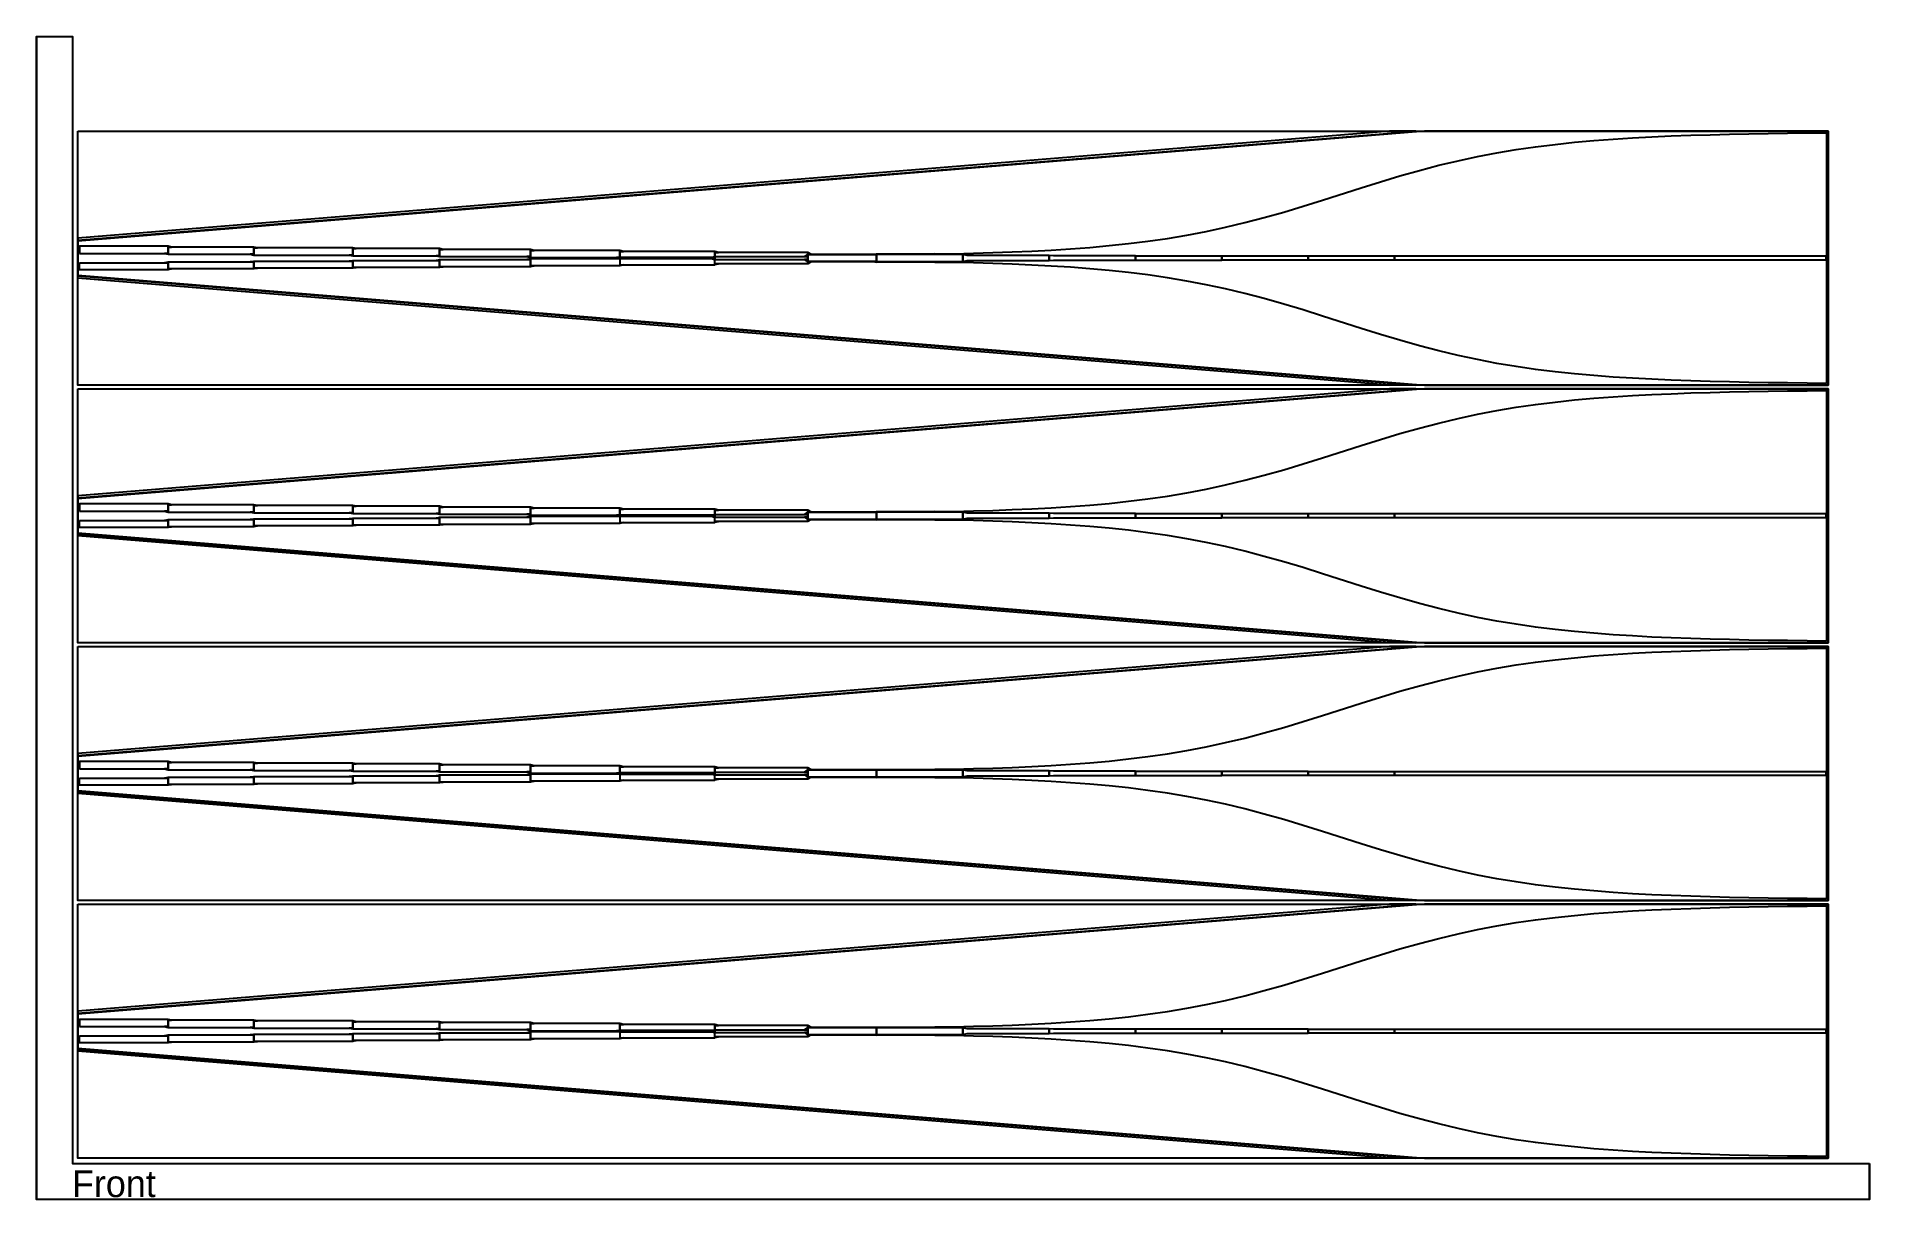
# Model space of a CAD drawing. Extents: x -2347 to 2773, y 591 to 3841.
import ezdxf

# ---------------------------------------------------------------- set-up
doc = ezdxf.new("R2010")
doc.units = 0
doc.header["$MEASUREMENT"] = 0
for name, color, linetype in [('Conductor-back-info', 6, 'CONTINUOUS'), ('COnductor-front', 3, 'CONTINUOUS'), ('Die', 5, 'CONTINUOUS')]:
    doc.layers.add(name, color=color, linetype=linetype)

msp = doc.modelspace()

# ---------------------------------------------------------------- texts
at = {"layer": 'COnductor-front', "insert": (-2248.035135, 672.264511), "char_height": 75, "width": 744.9753, "attachment_point": 1}
msp.add_mtext('Front', dxfattribs=at)

# ---------------------------------------------------------------- linework, layer by layer
at = {"layer": 'Conductor-back-info'}
for points in [[(2773.187345, 690.9129), (2773.187345, 590.9129), (-2346.687655, 590.9129), (-2346.687655, 3840.9129), (-2246.687655, 3840.9129), (-2246.687655, 690.9129), (2773.187345, 690.9129)], [(2653.35, 2871.7808), (2599.2, 2872.2901), (2545.05, 2872.9101), (2490.9, 2873.6643), (2436.75, 2874.5811), (2382.6, 2875.6942), (2328.45, 2877.0439), (2274.3, 2878.6781), (2220.15, 2880.6527), (2166, 2883.0334), (2111.85, 2885.8958), (2057.7, 2889.3258), (2003.55, 2893.4197), (1949.4, 2898.283), (1895.25, 2904.0276), (1841.1, 2910.7684), (1786.95, 2918.6165), (1732.8, 2927.6714), (1678.65, 2938.0098), (1624.5, 2949.6736), (1570.35, 2962.6565), (1516.2, 2976.8932), (1462.05, 2992.2506), (1407.9, 3008.5264), (1353.75, 3025.4555), (1245.45, 3059.9929), (1191.3, 3076.922), (1137.15, 3093.1978), (1083, 3108.5552), (1028.85, 3122.7919), (974.7, 3135.7748), (920.55, 3147.4386), (866.4, 3157.777), (812.25, 3166.8319), (758.1, 3174.68), (703.95, 3181.4208), (649.8, 3187.1654), (595.65, 3192.0287), (541.5, 3196.1226), (487.35, 3199.5526), (433.2, 3202.415), (379.05, 3204.7957), (324.9, 3206.7703), (270.75, 3208.4045), (216.6, 3209.7542), (162.45, 3209.4423), (9.9996, 3210.3649), (0, 3210.4254), (0, 3211.9254), (0, 3231.9254), (0, 3233.4285), (162.45, 3234.4086), (216.6, 3234.0967), (270.75, 3235.4464), (324.9, 3237.0805), (379.05, 3239.0552), (433.2, 3241.4359), (487.35, 3244.2983), (541.5, 3247.7283), (595.65, 3251.8222), (649.8, 3256.6854), (703.95, 3262.4301), (758.1, 3269.1708), (812.25, 3277.019), (866.4, 3286.0739), (920.55, 3296.4123), (974.7, 3308.076), (1028.85, 3321.059), (1083, 3335.2957), (1137.15, 3350.6531), (1191.3, 3366.9289), (1245.45, 3383.8579), (1353.75, 3418.3954), (1407.9, 3435.3244), (1462.05, 3451.6003), (1516.2, 3466.9576), (1570.35, 3481.1943), (1624.5, 3494.1773), (1678.65, 3505.841), (1732.8, 3516.1794), (1786.95, 3525.2343), (1841.1, 3533.0825), (1895.25, 3539.8233), (1949.4, 3545.5679), (2003.55, 3550.4311), (2057.7, 3554.525), (2111.85, 3557.9551), (2166, 3560.8174), (2220.15, 3563.1981), (2274.3, 3565.1728), (2328.45, 3566.8069), (2382.6, 3568.1567), (2436.75, 3569.2698), (2490.9, 3570.1865), (2545.05, 3570.9408), (2599.2, 3571.5608), (2653.35, 3572.0701), (2653.35, 2871.7808)], [(-452, 3225.9254), (-452, 3223.4254), (-462, 3223.4254), (-452, 3225.9254)], [(-452, 3225.9254), (-202, 3225.9254), (-192, 3225.9254), (-192, 3211.9254), (-192, 3209.9254), (-192, 3205.9254), (-442, 3205.9254), (-452, 3205.9254), (-452, 3207.9254), (-452, 3209.9254), (-452, 3211.9254), (-452, 3217.4254), (-452, 3219.4254), (-452, 3221.4254), (-452, 3223.4254), (-452, 3225.9254)], [(-192, 3231.9254), (-192, 3227.9254), (-192, 3225.9254), (-202, 3225.9254), (-192, 3231.9254)], [(-192, 3231.9254), (-10, 3231.9254), (0, 3231.9254), (0, 3211.9254), (-10, 3211.9254), (-182, 3211.9254), (-192, 3211.9254), (-192, 3225.9254), (-192, 3227.9254), (-192, 3231.9254)], [(0, 3233.4285), (0, 3231.9254), (-10, 3231.9254), (0, 3233.4285)], [(-2226.525, 3208.9254), (-1989.675, 3208.9254), (-1979.675, 3208.9254), (-1979.675, 3191.4254), (-1979.675, 3188.9254), (-2226.525, 3188.9254), (-2226.525, 3208.9254)], [(-1979.675, 3211.4254), (-1979.675, 3208.9254), (-1989.675, 3208.9254), (-1979.675, 3211.4254)], [(-1979.675, 3211.4254), (-1749.875, 3211.4254), (-1739.875, 3211.4254), (-1739.875, 3193.4254), (-1739.875, 3192.9254), (-1739.875, 3191.4254), (-1969.675, 3191.4254), (-1979.675, 3191.4254), (-1979.675, 3208.9254), (-1979.675, 3211.4254)], [(-1979.675, 3188.9254), (-1979.675, 3191.4254), (-1969.675, 3191.4254), (-1979.675, 3188.9254)], [(-1739.875, 3213.4254), (-1739.875, 3211.9254), (-1739.875, 3211.4254), (-1749.875, 3211.4254), (-1739.875, 3213.4254)], [(-1739.875, 3213.4254), (-1473.8, 3213.4254), (-1463.8, 3213.4254), (-1463.8, 3211.9254), (-1463.8, 3196.9254), (-1463.8, 3195.4254), (-1463.8, 3193.4254), (-1729.875, 3193.4254), (-1739.875, 3193.4254), (-1739.875, 3211.4254), (-1739.875, 3211.9254), (-1739.875, 3213.4254)], [(-1739.875, 3191.4254), (-1739.875, 3192.9254), (-1739.875, 3193.4254), (-1729.875, 3193.4254), (-1739.875, 3191.4254)], [(-1463.8, 3215.4254), (-1463.8, 3213.4254), (-1473.8, 3213.4254), (-1463.8, 3215.4254)], [(-1463.8, 3215.4254), (-1231, 3215.4254), (-1221, 3215.4254), (-1221, 3211.9254), (-1221, 3201.1754), (-1221, 3197.6754), (-1221, 3195.4254), (-1453.8, 3195.4254), (-1463.8, 3195.4254), (-1463.8, 3196.9254), (-1463.8, 3211.9254), (-1463.8, 3213.4254), (-1463.8, 3215.4254)], [(-1463.8, 3193.4254), (-1463.8, 3195.4254), (-1453.8, 3195.4254), (-1463.8, 3193.4254)], [(-1221, 3217.6754), (-1221, 3215.4254), (-1231, 3215.4254), (-1221, 3217.6754)], [(-1221, 3217.6754), (-977, 3217.6754), (-967, 3217.6754), (-967, 3211.9254), (-967, 3206.4254), (-967, 3200.6754), (-967, 3197.6754), (-1211, 3197.6754), (-1221, 3197.6754), (-1221, 3201.1754), (-1221, 3211.9254), (-1221, 3215.4254), (-1221, 3217.6754)], [(-1221, 3195.4254), (-1221, 3197.6754), (-1211, 3197.6754), (-1221, 3195.4254)], [(-967, 3220.6754), (-967, 3217.6754), (-977, 3217.6754), (-967, 3220.6754)], [(-727, 3220.6754), (-717, 3220.6754), (-717, 3212.1754), (-717, 3211.9254), (-717, 3203.4339), (-717, 3203.4254), (-717, 3200.6839), (-717, 3200.6754), (-957, 3200.6754), (-967, 3200.6754), (-967, 3206.4254), (-967, 3211.9254), (-967, 3217.6754), (-967, 3220.6754), (-727, 3220.6754)], [(-967, 3197.6754), (-967, 3200.6754), (-957, 3200.6754), (-967, 3197.6754)], [(-717, 3223.4254), (-717, 3223.4169), (-717, 3223.3169), (-717, 3220.7839), (-717, 3220.6839), (-717, 3220.6754), (-727, 3220.6754), (-717, 3223.4254)], [(-717, 3203.4339), (-707, 3203.4339), (-707.031, 3203.4254), (-452, 3203.4254), (-452, 3205.9254), (-452, 3207.9254), (-452, 3209.9254), (-452, 3211.9254), (-452, 3217.4254), (-452, 3219.4254), (-452, 3221.4254), (-452, 3223.4254), (-462, 3223.4254), (-717, 3223.4254), (-717, 3223.4169), (-717, 3223.3169), (-717, 3220.7839), (-717, 3220.6839), (-717, 3220.6754), (-717, 3212.1754), (-717, 3211.9254), (-717, 3203.4339)], [(-717, 3200.6839), (-717, 3203.4254), (-717, 3203.4339), (-707, 3203.4339), (-707.031, 3203.4254), (-717, 3200.6839)], [(-452, 3203.4254), (-452, 3205.9254), (-442, 3205.9254), (-452, 3203.4254)], [(-192, 3205.9254), (-192, 3209.9254), (-192, 3211.9254), (-182, 3211.9254), (-192, 3205.9254)], [(0, 3210.4254), (0, 3211.9254), (-10, 3211.9254), (0, 3210.4254)], [(2653.35, 2151.4915), (2599.2, 2152.0008), (2545.05, 2152.6208), (2490.9, 2153.375), (2436.75, 2154.2918), (2382.6, 2155.4049), (2328.45, 2156.7546), (2274.3, 2158.3888), (2220.15, 2160.3634), (2166, 2162.7441), (2111.85, 2165.6065), (2057.7, 2169.0365), (2003.55, 2173.1304), (1949.4, 2177.9937), (1895.25, 2183.7383), (1841.1, 2190.4791), (1786.95, 2198.3272), (1732.8, 2207.3821), (1678.65, 2217.7205), (1624.5, 2229.3843), (1570.35, 2242.3672), (1516.2, 2256.6039), (1462.05, 2271.9613), (1407.9, 2288.2371), (1353.75, 2305.1662), (1245.45, 2339.7036), (1191.3, 2356.6327), (1137.15, 2372.9085), (1083, 2388.2659), (1028.85, 2402.5026), (974.7, 2415.4855), (920.55, 2427.1493), (866.4, 2437.4877), (812.25, 2446.5426), (758.1, 2454.3907), (703.95, 2461.1315), (649.8, 2466.8761), (595.65, 2471.7394), (541.5, 2475.8333), (487.35, 2479.2633), (433.2, 2482.1257), (379.05, 2484.5064), (324.9, 2486.481), (270.75, 2488.1152), (216.6, 2489.4649), (162.45, 2489.153), (9.9996, 2490.0756), (0, 2490.1361), (0, 2491.6361), (0, 2511.6361), (0, 2513.1392), (162.45, 2514.1193), (216.6, 2513.8074), (270.75, 2515.1571), (324.9, 2516.7912), (379.05, 2518.7659), (433.2, 2521.1466), (487.35, 2524.009), (541.5, 2527.439), (595.65, 2531.5329), (649.8, 2536.3961), (703.95, 2542.1408), (758.1, 2548.8815), (812.25, 2556.7297), (866.4, 2565.7846), (920.55, 2576.123), (974.7, 2587.7867), (1028.85, 2600.7697), (1083, 2615.0064), (1137.15, 2630.3638), (1191.3, 2646.6396), (1245.45, 2663.5686), (1353.75, 2698.1061), (1407.9, 2715.0351), (1462.05, 2731.311), (1516.2, 2746.6683), (1570.35, 2760.905), (1624.5, 2773.888), (1678.65, 2785.5517), (1732.8, 2795.8901), (1786.95, 2804.945), (1841.1, 2812.7932), (1895.25, 2819.534), (1949.4, 2825.2786), (2003.55, 2830.1418), (2057.7, 2834.2357), (2111.85, 2837.6658), (2166, 2840.5281), (2220.15, 2842.9088), (2274.3, 2844.8835), (2328.45, 2846.5176), (2382.6, 2847.8674), (2436.75, 2848.9805), (2490.9, 2849.8972), (2545.05, 2850.6515), (2599.2, 2851.2715), (2653.35, 2851.7808), (2653.35, 2151.4915)], [(-192, 2511.6361), (-192, 2507.6361), (-192, 2505.6361), (-202, 2505.6361), (-192, 2511.6361)], [(-192, 2511.6361), (-10, 2511.6361), (0, 2511.6361), (0, 2491.6361), (-10, 2491.6361), (-182, 2491.6361), (-192, 2491.6361), (-192, 2505.6361), (-192, 2507.6361), (-192, 2511.6361)], [(0, 2513.1392), (0, 2511.6361), (-10, 2511.6361), (0, 2513.1392)], [(-2226.525, 2488.6361), (-1989.675, 2488.6361), (-1979.675, 2488.6361), (-1979.675, 2471.1361), (-1979.675, 2468.6361), (-2226.525, 2468.6361), (-2226.525, 2488.6361)], [(-1979.675, 2491.1361), (-1979.675, 2488.6361), (-1989.675, 2488.6361), (-1979.675, 2491.1361)], [(-1979.675, 2491.1361), (-1749.875, 2491.1361), (-1739.875, 2491.1361), (-1739.875, 2473.1361), (-1739.875, 2472.6361), (-1739.875, 2471.1361), (-1969.675, 2471.1361), (-1979.675, 2471.1361), (-1979.675, 2488.6361), (-1979.675, 2491.1361)], [(-1979.675, 2468.6361), (-1979.675, 2471.1361), (-1969.675, 2471.1361), (-1979.675, 2468.6361)], [(-1739.875, 2493.1361), (-1739.875, 2491.6361), (-1739.875, 2491.1361), (-1749.875, 2491.1361), (-1739.875, 2493.1361)], [(-1739.875, 2493.1361), (-1473.8, 2493.1361), (-1463.8, 2493.1361), (-1463.8, 2491.6361), (-1463.8, 2476.6361), (-1463.8, 2475.1361), (-1463.8, 2473.1361), (-1729.875, 2473.1361), (-1739.875, 2473.1361), (-1739.875, 2491.1361), (-1739.875, 2491.6361), (-1739.875, 2493.1361)], [(-1739.875, 2471.1361), (-1739.875, 2472.6361), (-1739.875, 2473.1361), (-1729.875, 2473.1361), (-1739.875, 2471.1361)], [(-1463.8, 2495.1361), (-1463.8, 2493.1361), (-1473.8, 2493.1361), (-1463.8, 2495.1361)], [(-1463.8, 2495.1361), (-1231, 2495.1361), (-1221, 2495.1361), (-1221, 2491.6361), (-1221, 2480.8861), (-1221, 2477.3861), (-1221, 2475.1361), (-1453.8, 2475.1361), (-1463.8, 2475.1361), (-1463.8, 2476.6361), (-1463.8, 2491.6361), (-1463.8, 2493.1361), (-1463.8, 2495.1361)], [(-1463.8, 2473.1361), (-1463.8, 2475.1361), (-1453.8, 2475.1361), (-1463.8, 2473.1361)], [(-1221, 2497.3861), (-1221, 2495.1361), (-1231, 2495.1361), (-1221, 2497.3861)], [(-1221, 2497.3861), (-977, 2497.3861), (-967, 2497.3861), (-967, 2491.6361), (-967, 2486.1361), (-967, 2480.3861), (-967, 2477.3861), (-1211, 2477.3861), (-1221, 2477.3861), (-1221, 2480.8861), (-1221, 2491.6361), (-1221, 2495.1361), (-1221, 2497.3861)], [(-1221, 2475.1361), (-1221, 2477.3861), (-1211, 2477.3861), (-1221, 2475.1361)], [(-967, 2500.3861), (-967, 2497.3861), (-977, 2497.3861), (-967, 2500.3861)], [(-727, 2500.3861), (-717, 2500.3861), (-717, 2491.8861), (-717, 2491.6361), (-717, 2483.1446), (-717, 2483.1361), (-717, 2480.3946), (-717, 2480.3861), (-957, 2480.3861), (-967, 2480.3861), (-967, 2486.1361), (-967, 2491.6361), (-967, 2497.3861), (-967, 2500.3861), (-727, 2500.3861)], [(-967, 2477.3861), (-967, 2480.3861), (-957, 2480.3861), (-967, 2477.3861)], [(-717, 2503.1361), (-717, 2503.1276), (-717, 2503.0276), (-717, 2500.4946), (-717, 2500.3946), (-717, 2500.3861), (-727, 2500.3861), (-717, 2503.1361)], [(-717, 2483.1446), (-707, 2483.1446), (-707.031, 2483.1361), (-452, 2483.1361), (-452, 2485.6361), (-452, 2487.6361), (-452, 2489.6361), (-452, 2491.6361), (-452, 2497.1361), (-452, 2499.1361), (-452, 2501.1361), (-452, 2503.1361), (-462, 2503.1361), (-717, 2503.1361), (-717, 2503.1276), (-717, 2503.0276), (-717, 2500.4946), (-717, 2500.3946), (-717, 2500.3861), (-717, 2491.8861), (-717, 2491.6361), (-717, 2483.1446)], [(-717, 2480.3946), (-717, 2483.1361), (-717, 2483.1446), (-707, 2483.1446), (-707.031, 2483.1361), (-717, 2480.3946)], [(-452, 2505.6361), (-452, 2503.1361), (-462, 2503.1361), (-452, 2505.6361)], [(-452, 2505.6361), (-202, 2505.6361), (-192, 2505.6361), (-192, 2491.6361), (-192, 2489.6361), (-192, 2485.6361), (-442, 2485.6361), (-452, 2485.6361), (-452, 2487.6361), (-452, 2489.6361), (-452, 2491.6361), (-452, 2497.1361), (-452, 2499.1361), (-452, 2501.1361), (-452, 2503.1361), (-452, 2505.6361)], [(-452, 2483.1361), (-452, 2485.6361), (-442, 2485.6361), (-452, 2483.1361)], [(-192, 2485.6361), (-192, 2489.6361), (-192, 2491.6361), (-182, 2491.6361), (-192, 2485.6361)], [(0, 2490.1361), (0, 2491.6361), (-10, 2491.6361), (0, 2490.1361)], [(2653.35, 1431.2022), (2599.2, 1431.7115), (2545.05, 1432.3315), (2490.9, 1433.0857), (2436.75, 1434.0025), (2382.6, 1435.1156), (2328.45, 1436.4653), (2274.3, 1438.0995), (2220.15, 1440.0741), (2166, 1442.4548), (2111.85, 1445.3172), (2057.7, 1448.7472), (2003.55, 1452.8411), (1949.4, 1457.7044), (1895.25, 1463.449), (1841.1, 1470.1898), (1786.95, 1478.0379), (1732.8, 1487.0928), (1678.65, 1497.4312), (1624.5, 1509.095), (1570.35, 1522.0779), (1516.2, 1536.3146), (1462.05, 1551.672), (1407.9, 1567.9478), (1353.75, 1584.8769), (1245.45, 1619.4143), (1191.3, 1636.3434), (1137.15, 1652.6192), (1083, 1667.9766), (1028.85, 1682.2133), (974.7, 1695.1962), (920.55, 1706.86), (866.4, 1717.1984), (812.25, 1726.2533), (758.1, 1734.1014), (703.95, 1740.8422), (649.8, 1746.5868), (595.65, 1751.4501), (541.5, 1755.544), (487.35, 1758.974), (433.2, 1761.8364), (379.05, 1764.2171), (324.9, 1766.1917), (270.75, 1767.8259), (216.6, 1769.1756), (162.45, 1768.8637), (9.9996, 1769.7863), (0, 1769.8468), (0, 1771.3468), (0, 1791.3468), (0, 1792.8499), (162.45, 1793.83), (216.6, 1793.5181), (270.75, 1794.8678), (324.9, 1796.5019), (379.05, 1798.4766), (433.2, 1800.8573), (487.35, 1803.7197), (541.5, 1807.1497), (595.65, 1811.2436), (649.8, 1816.1068), (703.95, 1821.8515), (758.1, 1828.5922), (812.25, 1836.4404), (866.4, 1845.4953), (920.55, 1855.8337), (974.7, 1867.4974), (1028.85, 1880.4804), (1083, 1894.7171), (1137.15, 1910.0745), (1191.3, 1926.3503), (1245.45, 1943.2793), (1353.75, 1977.8168), (1407.9, 1994.7458), (1462.05, 2011.0217), (1516.2, 2026.379), (1570.35, 2040.6157), (1624.5, 2053.5987), (1678.65, 2065.2624), (1732.8, 2075.6008), (1786.95, 2084.6557), (1841.1, 2092.5039), (1895.25, 2099.2447), (1949.4, 2104.9893), (2003.55, 2109.8525), (2057.7, 2113.9464), (2111.85, 2117.3765), (2166, 2120.2388), (2220.15, 2122.6195), (2274.3, 2124.5942), (2328.45, 2126.2283), (2382.6, 2127.5781), (2436.75, 2128.6912), (2490.9, 2129.6079), (2545.05, 2130.3622), (2599.2, 2130.9822), (2653.35, 2131.4915), (2653.35, 1431.2022)], [(0, 1792.8499), (0, 1791.3468), (-10, 1791.3468), (0, 1792.8499)], [(-2226.525, 1768.3468), (-1989.675, 1768.3468), (-1979.675, 1768.3468), (-1979.675, 1750.8468), (-1979.675, 1748.3468), (-2226.525, 1748.3468), (-2226.525, 1768.3468)], [(-1979.675, 1770.8468), (-1979.675, 1768.3468), (-1989.675, 1768.3468), (-1979.675, 1770.8468)], [(-1979.675, 1770.8468), (-1749.875, 1770.8468), (-1739.875, 1770.8468), (-1739.875, 1752.8468), (-1739.875, 1752.3468), (-1739.875, 1750.8468), (-1969.675, 1750.8468), (-1979.675, 1750.8468), (-1979.675, 1768.3468), (-1979.675, 1770.8468)], [(-1979.675, 1748.3468), (-1979.675, 1750.8468), (-1969.675, 1750.8468), (-1979.675, 1748.3468)], [(-1739.875, 1772.8468), (-1739.875, 1771.3468), (-1739.875, 1770.8468), (-1749.875, 1770.8468), (-1739.875, 1772.8468)], [(-1739.875, 1772.8468), (-1473.8, 1772.8468), (-1463.8, 1772.8468), (-1463.8, 1771.3468), (-1463.8, 1756.3468), (-1463.8, 1754.8468), (-1463.8, 1752.8468), (-1729.875, 1752.8468), (-1739.875, 1752.8468), (-1739.875, 1770.8468), (-1739.875, 1771.3468), (-1739.875, 1772.8468)], [(-1739.875, 1750.8468), (-1739.875, 1752.3468), (-1739.875, 1752.8468), (-1729.875, 1752.8468), (-1739.875, 1750.8468)], [(-1463.8, 1774.8468), (-1463.8, 1772.8468), (-1473.8, 1772.8468), (-1463.8, 1774.8468)], [(-1463.8, 1774.8468), (-1231, 1774.8468), (-1221, 1774.8468), (-1221, 1771.3468), (-1221, 1760.5968), (-1221, 1757.0968), (-1221, 1754.8468), (-1453.8, 1754.8468), (-1463.8, 1754.8468), (-1463.8, 1756.3468), (-1463.8, 1771.3468), (-1463.8, 1772.8468), (-1463.8, 1774.8468)], [(-1463.8, 1752.8468), (-1463.8, 1754.8468), (-1453.8, 1754.8468), (-1463.8, 1752.8468)], [(-1221, 1777.0968), (-1221, 1774.8468), (-1231, 1774.8468), (-1221, 1777.0968)], [(-1221, 1777.0968), (-977, 1777.0968), (-967, 1777.0968), (-967, 1771.3468), (-967, 1765.8468), (-967, 1760.0968), (-967, 1757.0968), (-1211, 1757.0968), (-1221, 1757.0968), (-1221, 1760.5968), (-1221, 1771.3468), (-1221, 1774.8468), (-1221, 1777.0968)], [(-1221, 1754.8468), (-1221, 1757.0968), (-1211, 1757.0968), (-1221, 1754.8468)], [(-967, 1780.0968), (-967, 1777.0968), (-977, 1777.0968), (-967, 1780.0968)], [(-727, 1780.0968), (-717, 1780.0968), (-717, 1771.5968), (-717, 1771.3468), (-717, 1762.8553), (-717, 1762.8468), (-717, 1760.1053), (-717, 1760.0968), (-957, 1760.0968), (-967, 1760.0968), (-967, 1765.8468), (-967, 1771.3468), (-967, 1777.0968), (-967, 1780.0968), (-727, 1780.0968)], [(-967, 1757.0968), (-967, 1760.0968), (-957, 1760.0968), (-967, 1757.0968)], [(-717, 1782.8468), (-717, 1782.8383), (-717, 1782.7383), (-717, 1780.2053), (-717, 1780.1053), (-717, 1780.0968), (-727, 1780.0968), (-717, 1782.8468)], [(-717, 1762.8553), (-707, 1762.8553), (-707.031, 1762.8468), (-452, 1762.8468), (-452, 1765.3468), (-452, 1767.3468), (-452, 1769.3468), (-452, 1771.3468), (-452, 1776.8468), (-452, 1778.8468), (-452, 1780.8468), (-452, 1782.8468), (-462, 1782.8468), (-717, 1782.8468), (-717, 1782.8383), (-717, 1782.7383), (-717, 1780.2053), (-717, 1780.1053), (-717, 1780.0968), (-717, 1771.5968), (-717, 1771.3468), (-717, 1762.8553)], [(-717, 1760.1053), (-717, 1762.8468), (-717, 1762.8553), (-707, 1762.8553), (-707.031, 1762.8468), (-717, 1760.1053)], [(-452, 1785.3468), (-452, 1782.8468), (-462, 1782.8468), (-452, 1785.3468)], [(-452, 1785.3468), (-202, 1785.3468), (-192, 1785.3468), (-192, 1771.3468), (-192, 1769.3468), (-192, 1765.3468), (-442, 1765.3468), (-452, 1765.3468), (-452, 1767.3468), (-452, 1769.3468), (-452, 1771.3468), (-452, 1776.8468), (-452, 1778.8468), (-452, 1780.8468), (-452, 1782.8468), (-452, 1785.3468)], [(-452, 1762.8468), (-452, 1765.3468), (-442, 1765.3468), (-452, 1762.8468)], [(-192, 1791.3468), (-192, 1787.3468), (-192, 1785.3468), (-202, 1785.3468), (-192, 1791.3468)], [(-192, 1791.3468), (-10, 1791.3468), (0, 1791.3468), (0, 1771.3468), (-10, 1771.3468), (-182, 1771.3468), (-192, 1771.3468), (-192, 1785.3468), (-192, 1787.3468), (-192, 1791.3468)], [(-192, 1765.3468), (-192, 1769.3468), (-192, 1771.3468), (-182, 1771.3468), (-192, 1765.3468)], [(0, 1769.8468), (0, 1771.3468), (-10, 1771.3468), (0, 1769.8468)], [(2653.35, 710.9129), (2599.2, 711.4222), (2545.05, 712.0422), (2490.9, 712.7964), (2436.75, 713.7132), (2382.6, 714.8263), (2328.45, 716.176), (2274.3, 717.8102), (2220.15, 719.7848), (2166, 722.1655), (2111.85, 725.0279), (2057.7, 728.4579), (2003.55, 732.5518), (1949.4, 737.4151), (1895.25, 743.1597), (1841.1, 749.9005), (1786.95, 757.7486), (1732.8, 766.8035), (1678.65, 777.1419), (1624.5, 788.8057), (1570.35, 801.7886), (1516.2, 816.0253), (1462.05, 831.3827), (1407.9, 847.6585), (1353.75, 864.5876), (1245.45, 899.125), (1191.3, 916.0541), (1137.15, 932.3299), (1083, 947.6873), (1028.85, 961.924), (974.7, 974.9069), (920.55, 986.5707), (866.4, 996.9091), (812.25, 1005.964), (758.1, 1013.8121), (703.95, 1020.5529), (649.8, 1026.2975), (595.65, 1031.1608), (541.5, 1035.2547), (487.35, 1038.6847), (433.2, 1041.5471), (379.05, 1043.9278), (324.9, 1045.9024), (270.75, 1047.5366), (216.6, 1048.8863), (162.45, 1048.5744), (9.9996, 1049.497), (0, 1049.5575), (0, 1051.0575), (0, 1071.0575), (0, 1072.5606), (162.45, 1073.5407), (216.6, 1073.2288), (270.75, 1074.5785), (324.9, 1076.2126), (379.05, 1078.1873), (433.2, 1080.568), (487.35, 1083.4304), (541.5, 1086.8604), (595.65, 1090.9543), (649.8, 1095.8175), (703.95, 1101.5622), (758.1, 1108.3029), (812.25, 1116.1511), (866.4, 1125.206), (920.55, 1135.5444), (974.7, 1147.2081), (1028.85, 1160.1911), (1083, 1174.4278), (1137.15, 1189.7852), (1191.3, 1206.061), (1245.45, 1222.99), (1353.75, 1257.5275), (1407.9, 1274.4565), (1462.05, 1290.7324), (1516.2, 1306.0897), (1570.35, 1320.3264), (1624.5, 1333.3094), (1678.65, 1344.9731), (1732.8, 1355.3115), (1786.95, 1364.3664), (1841.1, 1372.2146), (1895.25, 1378.9554), (1949.4, 1384.7), (2003.55, 1389.5632), (2057.7, 1393.6571), (2111.85, 1397.0872), (2166, 1399.9495), (2220.15, 1402.3302), (2274.3, 1404.3049), (2328.45, 1405.939), (2382.6, 1407.2888), (2436.75, 1408.4019), (2490.9, 1409.3186), (2545.05, 1410.0729), (2599.2, 1410.6929), (2653.35, 1411.2022), (2653.35, 710.9129)], [(-2226.525, 1048.0575), (-1989.675, 1048.0575), (-1979.675, 1048.0575), (-1979.675, 1030.5575), (-1979.675, 1028.0575), (-2226.525, 1028.0575), (-2226.525, 1048.0575)], [(-1979.675, 1050.5575), (-1979.675, 1048.0575), (-1989.675, 1048.0575), (-1979.675, 1050.5575)], [(-1979.675, 1050.5575), (-1749.875, 1050.5575), (-1739.875, 1050.5575), (-1739.875, 1032.5575), (-1739.875, 1032.0575), (-1739.875, 1030.5575), (-1969.675, 1030.5575), (-1979.675, 1030.5575), (-1979.675, 1048.0575), (-1979.675, 1050.5575)], [(-1979.675, 1028.0575), (-1979.675, 1030.5575), (-1969.675, 1030.5575), (-1979.675, 1028.0575)], [(-1739.875, 1052.5575), (-1739.875, 1051.0575), (-1739.875, 1050.5575), (-1749.875, 1050.5575), (-1739.875, 1052.5575)], [(-1739.875, 1052.5575), (-1473.8, 1052.5575), (-1463.8, 1052.5575), (-1463.8, 1051.0575), (-1463.8, 1036.0575), (-1463.8, 1034.5575), (-1463.8, 1032.5575), (-1729.875, 1032.5575), (-1739.875, 1032.5575), (-1739.875, 1050.5575), (-1739.875, 1051.0575), (-1739.875, 1052.5575)], [(-1739.875, 1030.5575), (-1739.875, 1032.0575), (-1739.875, 1032.5575), (-1729.875, 1032.5575), (-1739.875, 1030.5575)], [(-1463.8, 1054.5575), (-1463.8, 1052.5575), (-1473.8, 1052.5575), (-1463.8, 1054.5575)], [(-1463.8, 1054.5575), (-1231, 1054.5575), (-1221, 1054.5575), (-1221, 1051.0575), (-1221, 1040.3075), (-1221, 1036.8075), (-1221, 1034.5575), (-1453.8, 1034.5575), (-1463.8, 1034.5575), (-1463.8, 1036.0575), (-1463.8, 1051.0575), (-1463.8, 1052.5575), (-1463.8, 1054.5575)], [(-1463.8, 1032.5575), (-1463.8, 1034.5575), (-1453.8, 1034.5575), (-1463.8, 1032.5575)], [(-1221, 1056.8075), (-1221, 1054.5575), (-1231, 1054.5575), (-1221, 1056.8075)], [(-1221, 1056.8075), (-977, 1056.8075), (-967, 1056.8075), (-967, 1051.0575), (-967, 1045.5575), (-967, 1039.8075), (-967, 1036.8075), (-1211, 1036.8075), (-1221, 1036.8075), (-1221, 1040.3075), (-1221, 1051.0575), (-1221, 1054.5575), (-1221, 1056.8075)], [(-1221, 1034.5575), (-1221, 1036.8075), (-1211, 1036.8075), (-1221, 1034.5575)], [(-967, 1059.8075), (-967, 1056.8075), (-977, 1056.8075), (-967, 1059.8075)], [(-727, 1059.8075), (-717, 1059.8075), (-717, 1051.3075), (-717, 1051.0575), (-717, 1042.566), (-717, 1042.5575), (-717, 1039.816), (-717, 1039.8075), (-957, 1039.8075), (-967, 1039.8075), (-967, 1045.5575), (-967, 1051.0575), (-967, 1056.8075), (-967, 1059.8075), (-727, 1059.8075)], [(-967, 1036.8075), (-967, 1039.8075), (-957, 1039.8075), (-967, 1036.8075)], [(-717, 1062.5575), (-717, 1062.549), (-717, 1062.449), (-717, 1059.916), (-717, 1059.816), (-717, 1059.8075), (-727, 1059.8075), (-717, 1062.5575)], [(-717, 1042.566), (-707, 1042.566), (-707.031, 1042.5575), (-452, 1042.5575), (-452, 1045.0575), (-452, 1047.0575), (-452, 1049.0575), (-452, 1051.0575), (-452, 1056.5575), (-452, 1058.5575), (-452, 1060.5575), (-452, 1062.5575), (-462, 1062.5575), (-717, 1062.5575), (-717, 1062.549), (-717, 1062.449), (-717, 1059.916), (-717, 1059.816), (-717, 1059.8075), (-717, 1051.3075), (-717, 1051.0575), (-717, 1042.566)], [(-717, 1039.816), (-717, 1042.5575), (-717, 1042.566), (-707, 1042.566), (-707.031, 1042.5575), (-717, 1039.816)], [(-452, 1065.0575), (-452, 1062.5575), (-462, 1062.5575), (-452, 1065.0575)], [(-452, 1065.0575), (-202, 1065.0575), (-192, 1065.0575), (-192, 1051.0575), (-192, 1049.0575), (-192, 1045.0575), (-442, 1045.0575), (-452, 1045.0575), (-452, 1047.0575), (-452, 1049.0575), (-452, 1051.0575), (-452, 1056.5575), (-452, 1058.5575), (-452, 1060.5575), (-452, 1062.5575), (-452, 1065.0575)], [(-452, 1042.5575), (-452, 1045.0575), (-442, 1045.0575), (-452, 1042.5575)], [(-192, 1071.0575), (-192, 1067.0575), (-192, 1065.0575), (-202, 1065.0575), (-192, 1071.0575)], [(-192, 1071.0575), (-10, 1071.0575), (0, 1071.0575), (0, 1051.0575), (-10, 1051.0575), (-182, 1051.0575), (-192, 1051.0575), (-192, 1065.0575), (-192, 1067.0575), (-192, 1071.0575)], [(-192, 1045.0575), (-192, 1049.0575), (-192, 1051.0575), (-182, 1051.0575), (-192, 1045.0575)], [(0, 1072.5606), (0, 1071.0575), (-10, 1071.0575), (0, 1072.5606)], [(0, 1049.5575), (0, 1051.0575), (-10, 1051.0575), (0, 1049.5575)]]:
    msp.add_lwpolyline(points, dxfattribs=at)
at = {"layer": 'COnductor-front'}
for p, q in [((-2231.525, 3271.93207), (1506.43051, 3577.0701)), ((1432.68511, 3577.0701), (-2231.525, 3277.952079)), ((1506.43051, 3577.0701), (1432.68511, 3577.0701)), ((-2231.525, 3277.952079), (-2231.525, 3271.93207)), ((-2231.525, 3165.898691), (-2231.525, 3171.9187)), ((-2231.525, 3171.9187), (1506.43051, 2866.78067)), ((1432.68511, 2866.78067), (-2231.525, 3165.898691)), ((-2231.525, 2551.64277), (1506.43051, 2856.7808)), ((1432.68511, 2856.7808), (-2231.525, 2557.662779)), ((1506.43051, 2866.78067), (1432.68511, 2866.78067)), ((1506.43051, 2856.7808), (1432.68511, 2856.7808)), ((-2231.525, 2557.662779), (-2231.525, 2551.64277)), ((-2231.525, 2445.609391), (-2231.525, 2451.6294)), ((-2231.525, 2451.6294), (1506.43051, 2146.49137)), ((1432.68511, 2146.49137), (-2231.525, 2445.609391)), ((-2231.525, 1831.35347), (1506.43051, 2136.4915)), ((1432.68511, 2136.4915), (-2231.525, 1837.373479)), ((1506.43051, 2146.49137), (1432.68511, 2146.49137)), ((1506.43051, 2136.4915), (1432.68511, 2136.4915)), ((-2231.525, 1837.373479), (-2231.525, 1831.35347)), ((-2231.525, 1725.320091), (-2231.525, 1731.3401)), ((-2231.525, 1731.3401), (1506.43051, 1426.20207)), ((1432.68511, 1426.20207), (-2231.525, 1725.320091)), ((-2231.525, 1111.06417), (1506.43051, 1416.2022)), ((1432.68511, 1416.2022), (-2231.525, 1117.084179)), ((1506.43051, 1426.20207), (1432.68511, 1426.20207)), ((1506.43051, 1416.2022), (1432.68511, 1416.2022)), ((-2231.525, 1117.084179), (-2231.525, 1111.06417)), ((-2231.525, 1005.030791), (-2231.525, 1011.0508)), ((-2231.525, 1011.0508), (1506.43051, 705.91277)), ((1432.68511, 705.91277), (-2231.525, 1005.030791)), ((1506.43051, 705.91277), (1432.68511, 705.91277))]:
    msp.add_line(p, q, dxfattribs=at)
for points in [[(2773.35, 690.9129), (2773.35, 590.9129), (-2346.525, 590.9129), (-2346.525, 3840.9129), (-2246.525, 3840.9129), (-2246.525, 690.9129), (2773.35, 690.9129)], [(-2226.525, 3234.9254), (-1989.675, 3234.9254), (-1979.675, 3234.9254), (-1979.675, 3252.4254), (-1979.675, 3254.9254), (-2226.525, 3254.9254), (-2226.525, 3234.9254)], [(-1979.675, 3232.4254), (-1979.675, 3234.9254), (-1989.675, 3234.9254), (-1979.675, 3232.4254)], [(-1979.675, 3254.9254), (-1979.675, 3252.4254), (-1969.675, 3252.4254), (-1979.675, 3254.9254)], [(-1979.675, 3232.4254), (-1749.875, 3232.4254), (-1739.875, 3232.4254), (-1739.875, 3250.4254), (-1739.875, 3250.9254), (-1739.875, 3252.4254), (-1969.675, 3252.4254), (-1979.675, 3252.4254), (-1979.675, 3234.9254), (-1979.675, 3232.4254)], [(-1739.875, 3230.4254), (-1739.875, 3231.9254), (-1739.875, 3232.4254), (-1749.875, 3232.4254), (-1739.875, 3230.4254)], [(-1739.875, 3252.4254), (-1739.875, 3250.9254), (-1739.875, 3250.4254), (-1729.875, 3250.4254), (-1739.875, 3252.4254)], [(-1739.875, 3230.4254), (-1473.8, 3230.4254), (-1463.8, 3230.4254), (-1463.8, 3231.9254), (-1463.8, 3246.9254), (-1463.8, 3248.4254), (-1463.8, 3250.4254), (-1729.875, 3250.4254), (-1739.875, 3250.4254), (-1739.875, 3232.4254), (-1739.875, 3231.9254), (-1739.875, 3230.4254)], [(-1463.8, 3228.4254), (-1463.8, 3230.4254), (-1473.8, 3230.4254), (-1463.8, 3228.4254)], [(-1463.8, 3250.4254), (-1463.8, 3248.4254), (-1453.8, 3248.4254), (-1463.8, 3250.4254)], [(-1463.8, 3228.4254), (-1231, 3228.4254), (-1221, 3228.4254), (-1221, 3231.9254), (-1221, 3242.6754), (-1221, 3246.1754), (-1221, 3248.4254), (-1453.8, 3248.4254), (-1463.8, 3248.4254), (-1463.8, 3246.9254), (-1463.8, 3231.9254), (-1463.8, 3230.4254), (-1463.8, 3228.4254)], [(-1221, 3226.1754), (-1221, 3228.4254), (-1231, 3228.4254), (-1221, 3226.1754)], [(-1221, 3248.4254), (-1221, 3246.1754), (-1211, 3246.1754), (-1221, 3248.4254)], [(-1221, 3226.1754), (-977, 3226.1754), (-967, 3226.1754), (-967, 3231.9254), (-967, 3237.4254), (-967, 3243.1754), (-967, 3246.1754), (-1211, 3246.1754), (-1221, 3246.1754), (-1221, 3242.6754), (-1221, 3231.9254), (-1221, 3228.4254), (-1221, 3226.1754)], [(-967, 3223.1754), (-967, 3226.1754), (-977, 3226.1754), (-967, 3223.1754)], [(-967, 3246.1754), (-967, 3243.1754), (-957, 3243.1754), (-967, 3246.1754)], [(-967, 3223.1754), (-727, 3223.1754), (-717, 3223.1754), (-717, 3231.6754), (-717, 3231.9254), (-717, 3240.4254), (-717, 3243.1754), (-957, 3243.1754), (-967, 3243.1754), (-967, 3237.4254), (-967, 3231.9254), (-967, 3226.1754), (-967, 3223.1754)], [(-717, 3243.1754), (-717, 3240.4254), (-707, 3240.4254), (-717, 3243.1754)], [(-717, 3220.4254), (-462, 3220.4254), (-452, 3220.4254), (-452, 3222.4254), (-452, 3224.4254), (-452, 3226.4254), (-452, 3231.9254), (-452, 3233.9254), (-452, 3235.9254), (-452, 3237.9254), (-452, 3240.4254), (-707, 3240.4254), (-717, 3240.4254), (-717, 3231.9254), (-717, 3231.6754), (-717, 3223.1754), (-717, 3220.4254)], [(-452, 3240.4254), (-452, 3237.9254), (-442, 3237.9254), (-452, 3240.4254)], [(-452, 3217.9254), (-202, 3217.9254), (-192, 3217.9254), (-192, 3231.9254), (-192, 3233.9254), (-192, 3237.9254), (-442, 3237.9254), (-452, 3237.9254), (-452, 3235.9254), (-452, 3233.9254), (-452, 3231.9254), (-452, 3226.4254), (-452, 3224.4254), (-452, 3222.4254), (-452, 3220.4254), (-452, 3217.9254)], [(-192, 3237.9254), (-192, 3233.9254), (-192, 3231.9254), (-182, 3231.9254), (-192, 3237.9254)], [(-192, 3211.9254), (0, 3211.9254), (0, 3212.2254), (0, 3231.6254), (0, 3231.9254), (-182, 3231.9254), (-192, 3231.9254), (-192, 3217.9254), (-192, 3215.9254), (-192, 3211.9254)], [(0, 3212.2254), (241.188, 3212.2254), (241.188, 3231.6254), (10, 3231.6254), (0, 3231.6254), (0, 3212.2254)], [(241.188, 3212.2254), (253.2474, 3214.9754), (482.376, 3214.9754), (482.376, 3228.8754), (253.2474, 3228.8754), (241.188, 3231.6254), (241.188, 3212.2254)], [(482.376, 3214.9754), (494.4354, 3215.9254), (723.564, 3215.9254), (723.564, 3216.3254), (723.564, 3227.5254), (723.564, 3227.9254), (494.4354, 3227.9254), (482.376, 3228.8754), (482.376, 3214.9754)], [(723.564, 3216.3254), (964.752, 3216.3254), (964.752, 3216.7754), (964.752, 3227.0754), (964.752, 3227.5254), (723.564, 3227.5254), (723.564, 3216.3254)], [(964.752, 3216.7754), (1205.94, 3216.7754), (1205.94, 3216.9254), (1205.94, 3226.9254), (1205.94, 3227.0754), (964.752, 3227.0754), (964.752, 3216.7754)], [(1205.94, 3216.9254), (1447.128, 3216.9254), (1447.128, 3226.9254), (1205.94, 3226.9254), (1205.94, 3216.9254)], [(1447.128, 3216.9254), (2653.068, 3216.9254), (2653.068, 3226.9254), (1447.128, 3226.9254), (1447.128, 3216.9254)], [(-717, 3220.4254), (-717, 3223.1754), (-727, 3223.1754), (-717, 3220.4254)], [(-452, 3217.9254), (-452, 3220.4254), (-462, 3220.4254), (-452, 3217.9254)], [(-192, 3211.9254), (-192, 3215.9254), (-192, 3217.9254), (-202, 3217.9254), (-192, 3211.9254)], [(-2226.525, 2514.6361), (-1989.675, 2514.6361), (-1979.675, 2514.6361), (-1979.675, 2532.1361), (-1979.675, 2534.6361), (-2226.525, 2534.6361), (-2226.525, 2514.6361)], [(-1979.675, 2512.1361), (-1979.675, 2514.6361), (-1989.675, 2514.6361), (-1979.675, 2512.1361)], [(-1979.675, 2534.6361), (-1979.675, 2532.1361), (-1969.675, 2532.1361), (-1979.675, 2534.6361)], [(-1979.675, 2512.1361), (-1749.875, 2512.1361), (-1739.875, 2512.1361), (-1739.875, 2530.1361), (-1739.875, 2530.6361), (-1739.875, 2532.1361), (-1969.675, 2532.1361), (-1979.675, 2532.1361), (-1979.675, 2514.6361), (-1979.675, 2512.1361)], [(-1739.875, 2510.1361), (-1739.875, 2511.6361), (-1739.875, 2512.1361), (-1749.875, 2512.1361), (-1739.875, 2510.1361)], [(-1739.875, 2532.1361), (-1739.875, 2530.6361), (-1739.875, 2530.1361), (-1729.875, 2530.1361), (-1739.875, 2532.1361)], [(-1739.875, 2510.1361), (-1473.8, 2510.1361), (-1463.8, 2510.1361), (-1463.8, 2511.6361), (-1463.8, 2526.6361), (-1463.8, 2528.1361), (-1463.8, 2530.1361), (-1729.875, 2530.1361), (-1739.875, 2530.1361), (-1739.875, 2512.1361), (-1739.875, 2511.6361), (-1739.875, 2510.1361)], [(-1463.8, 2508.1361), (-1463.8, 2510.1361), (-1473.8, 2510.1361), (-1463.8, 2508.1361)], [(-1463.8, 2530.1361), (-1463.8, 2528.1361), (-1453.8, 2528.1361), (-1463.8, 2530.1361)], [(-1463.8, 2508.1361), (-1231, 2508.1361), (-1221, 2508.1361), (-1221, 2511.6361), (-1221, 2522.3861), (-1221, 2525.8861), (-1221, 2528.1361), (-1453.8, 2528.1361), (-1463.8, 2528.1361), (-1463.8, 2526.6361), (-1463.8, 2511.6361), (-1463.8, 2510.1361), (-1463.8, 2508.1361)], [(-1221, 2528.1361), (-1221, 2525.8861), (-1211, 2525.8861), (-1221, 2528.1361)], [(-1221, 2505.8861), (-977, 2505.8861), (-967, 2505.8861), (-967, 2511.6361), (-967, 2517.1361), (-967, 2522.8861), (-967, 2525.8861), (-1211, 2525.8861), (-1221, 2525.8861), (-1221, 2522.3861), (-1221, 2511.6361), (-1221, 2508.1361), (-1221, 2505.8861)], [(-967, 2525.8861), (-967, 2522.8861), (-957, 2522.8861), (-967, 2525.8861)], [(-967, 2502.8861), (-727, 2502.8861), (-717, 2502.8861), (-717, 2511.3861), (-717, 2511.6361), (-717, 2520.1361), (-717, 2522.8861), (-957, 2522.8861), (-967, 2522.8861), (-967, 2517.1361), (-967, 2511.6361), (-967, 2505.8861), (-967, 2502.8861)], [(-717, 2522.8861), (-717, 2520.1361), (-707, 2520.1361), (-717, 2522.8861)], [(-717, 2500.1361), (-462, 2500.1361), (-452, 2500.1361), (-452, 2502.1361), (-452, 2504.1361), (-452, 2506.1361), (-452, 2511.6361), (-452, 2513.6361), (-452, 2515.6361), (-452, 2517.6361), (-452, 2520.1361), (-707, 2520.1361), (-717, 2520.1361), (-717, 2511.6361), (-717, 2511.3861), (-717, 2502.8861), (-717, 2500.1361)], [(-452, 2520.1361), (-452, 2517.6361), (-442, 2517.6361), (-452, 2520.1361)], [(-452, 2497.6361), (-202, 2497.6361), (-192, 2497.6361), (-192, 2511.6361), (-192, 2513.6361), (-192, 2517.6361), (-442, 2517.6361), (-452, 2517.6361), (-452, 2515.6361), (-452, 2513.6361), (-452, 2511.6361), (-452, 2506.1361), (-452, 2504.1361), (-452, 2502.1361), (-452, 2500.1361), (-452, 2497.6361)], [(-192, 2517.6361), (-192, 2513.6361), (-192, 2511.6361), (-182, 2511.6361), (-192, 2517.6361)], [(-192, 2491.6361), (0, 2491.6361), (0, 2491.9361), (0, 2511.3361), (0, 2511.6361), (-182, 2511.6361), (-192, 2511.6361), (-192, 2497.6361), (-192, 2495.6361), (-192, 2491.6361)], [(0, 2491.9361), (241.188, 2491.9361), (241.188, 2511.3361), (10, 2511.3361), (0, 2511.3361), (0, 2491.9361)], [(241.188, 2491.9361), (253.2474, 2494.6861), (482.376, 2494.6861), (482.376, 2508.5861), (253.2474, 2508.5861), (241.188, 2511.3361), (241.188, 2491.9361)], [(-1221, 2505.8861), (-1221, 2508.1361), (-1231, 2508.1361), (-1221, 2505.8861)], [(-967, 2502.8861), (-967, 2505.8861), (-977, 2505.8861), (-967, 2502.8861)], [(-717, 2500.1361), (-717, 2502.8861), (-727, 2502.8861), (-717, 2500.1361)], [(-452, 2497.6361), (-452, 2500.1361), (-462, 2500.1361), (-452, 2497.6361)], [(-192, 2491.6361), (-192, 2495.6361), (-192, 2497.6361), (-202, 2497.6361), (-192, 2491.6361)], [(482.376, 2494.6861), (494.4354, 2495.6361), (723.564, 2495.6361), (723.564, 2496.0361), (723.564, 2507.2361), (723.564, 2507.6361), (494.4354, 2507.6361), (482.376, 2508.5861), (482.376, 2494.6861)], [(723.564, 2496.0361), (964.752, 2496.0361), (964.752, 2496.4861), (964.752, 2506.7861), (964.752, 2507.2361), (723.564, 2507.2361), (723.564, 2496.0361)], [(964.752, 2496.4861), (1205.94, 2496.4861), (1205.94, 2496.6361), (1205.94, 2506.6361), (1205.94, 2506.7861), (964.752, 2506.7861), (964.752, 2496.4861)], [(1205.94, 2496.6361), (1447.128, 2496.6361), (1447.128, 2506.6361), (1205.94, 2506.6361), (1205.94, 2496.6361)], [(1447.128, 2496.6361), (2653.068, 2496.6361), (2653.068, 2506.6361), (1447.128, 2506.6361), (1447.128, 2496.6361)], [(-2226.525, 1794.3468), (-1989.675, 1794.3468), (-1979.675, 1794.3468), (-1979.675, 1811.8468), (-1979.675, 1814.3468), (-2226.525, 1814.3468), (-2226.525, 1794.3468)], [(-1979.675, 1791.8468), (-1979.675, 1794.3468), (-1989.675, 1794.3468), (-1979.675, 1791.8468)], [(-1979.675, 1814.3468), (-1979.675, 1811.8468), (-1969.675, 1811.8468), (-1979.675, 1814.3468)], [(-1979.675, 1791.8468), (-1749.875, 1791.8468), (-1739.875, 1791.8468), (-1739.875, 1809.8468), (-1739.875, 1810.3468), (-1739.875, 1811.8468), (-1969.675, 1811.8468), (-1979.675, 1811.8468), (-1979.675, 1794.3468), (-1979.675, 1791.8468)], [(-1739.875, 1811.8468), (-1739.875, 1810.3468), (-1739.875, 1809.8468), (-1729.875, 1809.8468), (-1739.875, 1811.8468)], [(-1739.875, 1789.8468), (-1473.8, 1789.8468), (-1463.8, 1789.8468), (-1463.8, 1791.3468), (-1463.8, 1806.3468), (-1463.8, 1807.8468), (-1463.8, 1809.8468), (-1729.875, 1809.8468), (-1739.875, 1809.8468), (-1739.875, 1791.8468), (-1739.875, 1791.3468), (-1739.875, 1789.8468)], [(-1463.8, 1809.8468), (-1463.8, 1807.8468), (-1453.8, 1807.8468), (-1463.8, 1809.8468)], [(-1463.8, 1787.8468), (-1231, 1787.8468), (-1221, 1787.8468), (-1221, 1791.3468), (-1221, 1802.0968), (-1221, 1805.5968), (-1221, 1807.8468), (-1453.8, 1807.8468), (-1463.8, 1807.8468), (-1463.8, 1806.3468), (-1463.8, 1791.3468), (-1463.8, 1789.8468), (-1463.8, 1787.8468)], [(-1221, 1807.8468), (-1221, 1805.5968), (-1211, 1805.5968), (-1221, 1807.8468)], [(-1221, 1785.5968), (-977, 1785.5968), (-967, 1785.5968), (-967, 1791.3468), (-967, 1796.8468), (-967, 1802.5968), (-967, 1805.5968), (-1211, 1805.5968), (-1221, 1805.5968), (-1221, 1802.0968), (-1221, 1791.3468), (-1221, 1787.8468), (-1221, 1785.5968)], [(-967, 1805.5968), (-967, 1802.5968), (-957, 1802.5968), (-967, 1805.5968)], [(-967, 1782.5968), (-727, 1782.5968), (-717, 1782.5968), (-717, 1791.0968), (-717, 1791.3468), (-717, 1799.8468), (-717, 1802.5968), (-957, 1802.5968), (-967, 1802.5968), (-967, 1796.8468), (-967, 1791.3468), (-967, 1785.5968), (-967, 1782.5968)], [(-717, 1802.5968), (-717, 1799.8468), (-707, 1799.8468), (-717, 1802.5968)], [(-717, 1779.8468), (-462, 1779.8468), (-452, 1779.8468), (-452, 1781.8468), (-452, 1783.8468), (-452, 1785.8468), (-452, 1791.3468), (-452, 1793.3468), (-452, 1795.3468), (-452, 1797.3468), (-452, 1799.8468), (-707, 1799.8468), (-717, 1799.8468), (-717, 1791.3468), (-717, 1791.0968), (-717, 1782.5968), (-717, 1779.8468)], [(-452, 1799.8468), (-452, 1797.3468), (-442, 1797.3468), (-452, 1799.8468)], [(-452, 1777.3468), (-202, 1777.3468), (-192, 1777.3468), (-192, 1791.3468), (-192, 1793.3468), (-192, 1797.3468), (-442, 1797.3468), (-452, 1797.3468), (-452, 1795.3468), (-452, 1793.3468), (-452, 1791.3468), (-452, 1785.8468), (-452, 1783.8468), (-452, 1781.8468), (-452, 1779.8468), (-452, 1777.3468)], [(-192, 1797.3468), (-192, 1793.3468), (-192, 1791.3468), (-182, 1791.3468), (-192, 1797.3468)], [(-1739.875, 1789.8468), (-1739.875, 1791.3468), (-1739.875, 1791.8468), (-1749.875, 1791.8468), (-1739.875, 1789.8468)], [(-1463.8, 1787.8468), (-1463.8, 1789.8468), (-1473.8, 1789.8468), (-1463.8, 1787.8468)], [(-1221, 1785.5968), (-1221, 1787.8468), (-1231, 1787.8468), (-1221, 1785.5968)], [(-967, 1782.5968), (-967, 1785.5968), (-977, 1785.5968), (-967, 1782.5968)], [(-717, 1779.8468), (-717, 1782.5968), (-727, 1782.5968), (-717, 1779.8468)], [(-452, 1777.3468), (-452, 1779.8468), (-462, 1779.8468), (-452, 1777.3468)], [(-192, 1771.3468), (-192, 1775.3468), (-192, 1777.3468), (-202, 1777.3468), (-192, 1771.3468)], [(-192, 1771.3468), (0, 1771.3468), (0, 1771.6468), (0, 1791.0468), (0, 1791.3468), (-182, 1791.3468), (-192, 1791.3468), (-192, 1777.3468), (-192, 1775.3468), (-192, 1771.3468)], [(0, 1771.6468), (241.188, 1771.6468), (241.188, 1791.0468), (10, 1791.0468), (0, 1791.0468), (0, 1771.6468)], [(241.188, 1771.6468), (253.2474, 1774.3968), (482.376, 1774.3968), (482.376, 1788.2968), (253.2474, 1788.2968), (241.188, 1791.0468), (241.188, 1771.6468)], [(482.376, 1774.3968), (494.4354, 1775.3468), (723.564, 1775.3468), (723.564, 1775.7468), (723.564, 1786.9468), (723.564, 1787.3468), (494.4354, 1787.3468), (482.376, 1788.2968), (482.376, 1774.3968)], [(723.564, 1775.7468), (964.752, 1775.7468), (964.752, 1776.1968), (964.752, 1786.4968), (964.752, 1786.9468), (723.564, 1786.9468), (723.564, 1775.7468)], [(964.752, 1776.1968), (1205.94, 1776.1968), (1205.94, 1776.3468), (1205.94, 1786.3468), (1205.94, 1786.4968), (964.752, 1786.4968), (964.752, 1776.1968)], [(1205.94, 1776.3468), (1447.128, 1776.3468), (1447.128, 1786.3468), (1205.94, 1786.3468), (1205.94, 1776.3468)], [(1447.128, 1776.3468), (2653.068, 1776.3468), (2653.068, 1786.3468), (1447.128, 1786.3468), (1447.128, 1776.3468)], [(-2226.525, 1074.0575), (-1989.675, 1074.0575), (-1979.675, 1074.0575), (-1979.675, 1091.5575), (-1979.675, 1094.0575), (-2226.525, 1094.0575), (-2226.525, 1074.0575)], [(-1979.675, 1094.0575), (-1979.675, 1091.5575), (-1969.675, 1091.5575), (-1979.675, 1094.0575)], [(-1979.675, 1071.5575), (-1749.875, 1071.5575), (-1739.875, 1071.5575), (-1739.875, 1089.5575), (-1739.875, 1090.0575), (-1739.875, 1091.5575), (-1969.675, 1091.5575), (-1979.675, 1091.5575), (-1979.675, 1074.0575), (-1979.675, 1071.5575)], [(-1739.875, 1091.5575), (-1739.875, 1090.0575), (-1739.875, 1089.5575), (-1729.875, 1089.5575), (-1739.875, 1091.5575)], [(-1739.875, 1069.5575), (-1473.8, 1069.5575), (-1463.8, 1069.5575), (-1463.8, 1071.0575), (-1463.8, 1086.0575), (-1463.8, 1087.5575), (-1463.8, 1089.5575), (-1729.875, 1089.5575), (-1739.875, 1089.5575), (-1739.875, 1071.5575), (-1739.875, 1071.0575), (-1739.875, 1069.5575)], [(-1463.8, 1089.5575), (-1463.8, 1087.5575), (-1453.8, 1087.5575), (-1463.8, 1089.5575)], [(-1463.8, 1067.5575), (-1231, 1067.5575), (-1221, 1067.5575), (-1221, 1071.0575), (-1221, 1081.8075), (-1221, 1085.3075), (-1221, 1087.5575), (-1453.8, 1087.5575), (-1463.8, 1087.5575), (-1463.8, 1086.0575), (-1463.8, 1071.0575), (-1463.8, 1069.5575), (-1463.8, 1067.5575)], [(-1221, 1087.5575), (-1221, 1085.3075), (-1211, 1085.3075), (-1221, 1087.5575)], [(-1221, 1065.3075), (-977, 1065.3075), (-967, 1065.3075), (-967, 1071.0575), (-967, 1076.5575), (-967, 1082.3075), (-967, 1085.3075), (-1211, 1085.3075), (-1221, 1085.3075), (-1221, 1081.8075), (-1221, 1071.0575), (-1221, 1067.5575), (-1221, 1065.3075)], [(-967, 1085.3075), (-967, 1082.3075), (-957, 1082.3075), (-967, 1085.3075)], [(-967, 1062.3075), (-727, 1062.3075), (-717, 1062.3075), (-717, 1070.8075), (-717, 1071.0575), (-717, 1079.5575), (-717, 1082.3075), (-957, 1082.3075), (-967, 1082.3075), (-967, 1076.5575), (-967, 1071.0575), (-967, 1065.3075), (-967, 1062.3075)], [(-717, 1082.3075), (-717, 1079.5575), (-707, 1079.5575), (-717, 1082.3075)], [(-717, 1059.5575), (-462, 1059.5575), (-452, 1059.5575), (-452, 1061.5575), (-452, 1063.5575), (-452, 1065.5575), (-452, 1071.0575), (-452, 1073.0575), (-452, 1075.0575), (-452, 1077.0575), (-452, 1079.5575), (-707, 1079.5575), (-717, 1079.5575), (-717, 1071.0575), (-717, 1070.8075), (-717, 1062.3075), (-717, 1059.5575)], [(-452, 1079.5575), (-452, 1077.0575), (-442, 1077.0575), (-452, 1079.5575)], [(-452, 1057.0575), (-202, 1057.0575), (-192, 1057.0575), (-192, 1071.0575), (-192, 1073.0575), (-192, 1077.0575), (-442, 1077.0575), (-452, 1077.0575), (-452, 1075.0575), (-452, 1073.0575), (-452, 1071.0575), (-452, 1065.5575), (-452, 1063.5575), (-452, 1061.5575), (-452, 1059.5575), (-452, 1057.0575)], [(-192, 1077.0575), (-192, 1073.0575), (-192, 1071.0575), (-182, 1071.0575), (-192, 1077.0575)], [(-1979.675, 1071.5575), (-1979.675, 1074.0575), (-1989.675, 1074.0575), (-1979.675, 1071.5575)], [(-1739.875, 1069.5575), (-1739.875, 1071.0575), (-1739.875, 1071.5575), (-1749.875, 1071.5575), (-1739.875, 1069.5575)], [(-1463.8, 1067.5575), (-1463.8, 1069.5575), (-1473.8, 1069.5575), (-1463.8, 1067.5575)], [(-1221, 1065.3075), (-1221, 1067.5575), (-1231, 1067.5575), (-1221, 1065.3075)], [(-967, 1062.3075), (-967, 1065.3075), (-977, 1065.3075), (-967, 1062.3075)], [(-717, 1059.5575), (-717, 1062.3075), (-727, 1062.3075), (-717, 1059.5575)], [(-452, 1057.0575), (-452, 1059.5575), (-462, 1059.5575), (-452, 1057.0575)], [(-192, 1051.0575), (-192, 1055.0575), (-192, 1057.0575), (-202, 1057.0575), (-192, 1051.0575)], [(-192, 1051.0575), (0, 1051.0575), (0, 1051.3575), (0, 1070.7575), (0, 1071.0575), (-182, 1071.0575), (-192, 1071.0575), (-192, 1057.0575), (-192, 1055.0575), (-192, 1051.0575)], [(0, 1051.3575), (241.188, 1051.3575), (241.188, 1070.7575), (10, 1070.7575), (0, 1070.7575), (0, 1051.3575)], [(241.188, 1051.3575), (253.2474, 1054.1075), (482.376, 1054.1075), (482.376, 1068.0075), (253.2474, 1068.0075), (241.188, 1070.7575), (241.188, 1051.3575)], [(482.376, 1054.1075), (494.4354, 1055.0575), (723.564, 1055.0575), (723.564, 1055.4575), (723.564, 1066.6575), (723.564, 1067.0575), (494.4354, 1067.0575), (482.376, 1068.0075), (482.376, 1054.1075)], [(723.564, 1055.4575), (964.752, 1055.4575), (964.752, 1055.9075), (964.752, 1066.2075), (964.752, 1066.6575), (723.564, 1066.6575), (723.564, 1055.4575)], [(964.752, 1055.9075), (1205.94, 1055.9075), (1205.94, 1056.0575), (1205.94, 1066.0575), (1205.94, 1066.2075), (964.752, 1066.2075), (964.752, 1055.9075)], [(1205.94, 1056.0575), (1447.128, 1056.0575), (1447.128, 1066.0575), (1205.94, 1066.0575), (1205.94, 1056.0575)], [(1447.128, 1056.0575), (2653.068, 1056.0575), (2653.068, 1066.0575), (1447.128, 1066.0575), (1447.128, 1056.0575)]]:
    msp.add_lwpolyline(points, dxfattribs=at)
at = {"layer": 'Die'}
for p, q in [((1531.01231, 3577.0701), (-2231.525, 3269.9254)), ((1531.01231, 3577.0701), (-2231.525, 3269.516695)), ((1531.01231, 3577.0076), (-2231.525, 3269.454195)), ((2658.35, 3577.0701), (1531.01231, 3577.0701)), ((2658.35, 3577.0701), (1531.01231, 3577.0701)), ((2658.35, 3577.0076), (1531.01231, 3577.0076)), ((2658.35, 2866.7808), (2658.35, 3577.0701)), ((2658.35, 2866.7808), (2658.35, 3577.0701)), ((2658.35, 2866.7183), (2658.35, 3577.0076)), ((-2231.525, 3269.9254), (-2231.525, 3173.9254)), ((-2231.525, 3269.516695), (-2231.525, 3174.334105)), ((-2231.525, 3269.454195), (-2231.525, 3174.271605)), ((-2231.525, 3174.334105), (1531.012271, 2866.7808)), ((-2231.525, 3174.271605), (1531.012271, 2866.7183)), ((-2231.525, 3173.9254), (1531.012271, 2866.7808)), ((1531.01231, 2856.7808), (-2231.525, 2549.6361)), ((1531.01231, 2856.7808), (-2231.525, 2549.227395)), ((1531.01231, 2856.7183), (-2231.525, 2549.164895)), ((1531.012271, 2866.7808), (2658.35, 2866.7808)), ((1531.012271, 2866.7808), (2658.35, 2866.7808)), ((1531.012271, 2866.7183), (2658.35, 2866.7183)), ((2658.35, 2856.7808), (1531.01231, 2856.7808)), ((2658.35, 2856.7808), (1531.01231, 2856.7808)), ((2658.35, 2856.7183), (1531.01231, 2856.7183)), ((2658.35, 2146.4915), (2658.35, 2856.7808)), ((2658.35, 2146.4915), (2658.35, 2856.7808)), ((2658.35, 2146.429), (2658.35, 2856.7183)), ((-2231.525, 2549.6361), (-2231.525, 2453.6361)), ((-2231.525, 2549.227395), (-2231.525, 2454.044805)), ((-2231.525, 2549.164895), (-2231.525, 2453.982305)), ((-2231.525, 2454.044805), (1531.012271, 2146.4915)), ((-2231.525, 2453.982305), (1531.012271, 2146.429)), ((-2231.525, 2453.6361), (1531.012271, 2146.4915)), ((1531.01231, 2136.4915), (-2231.525, 1829.3468)), ((1531.01231, 2136.4915), (-2231.525, 1828.938095)), ((1531.01231, 2136.429), (-2231.525, 1828.875595)), ((1531.012271, 2146.4915), (2658.35, 2146.4915)), ((1531.012271, 2146.4915), (2658.35, 2146.4915)), ((1531.012271, 2146.429), (2658.35, 2146.429)), ((2658.35, 2136.4915), (1531.01231, 2136.4915)), ((2658.35, 2136.4915), (1531.01231, 2136.4915)), ((2658.35, 2136.429), (1531.01231, 2136.429)), ((2658.35, 1426.2022), (2658.35, 2136.4915)), ((2658.35, 1426.2022), (2658.35, 2136.4915)), ((2658.35, 1426.1397), (2658.35, 2136.429)), ((-2231.525, 1829.3468), (-2231.525, 1733.3468)), ((-2231.525, 1828.938095), (-2231.525, 1733.755505)), ((-2231.525, 1828.875595), (-2231.525, 1733.693005)), ((-2231.525, 1733.755505), (1531.012271, 1426.2022)), ((-2231.525, 1733.693005), (1531.012271, 1426.1397)), ((-2231.525, 1733.3468), (1531.012271, 1426.2022)), ((1531.01231, 1416.2022), (-2231.525, 1109.0575)), ((1531.01231, 1416.2022), (-2231.525, 1108.648795)), ((1531.01231, 1416.1397), (-2231.525, 1108.586295)), ((1531.012271, 1426.2022), (2658.35, 1426.2022)), ((1531.012271, 1426.2022), (2658.35, 1426.2022)), ((1531.012271, 1426.1397), (2658.35, 1426.1397)), ((2658.35, 1416.2022), (1531.01231, 1416.2022)), ((2658.35, 1416.2022), (1531.01231, 1416.2022)), ((2658.35, 1416.1397), (1531.01231, 1416.1397)), ((2658.35, 705.9129), (2658.35, 1416.2022)), ((2658.35, 705.9129), (2658.35, 1416.2022)), ((2658.35, 705.8504), (2658.35, 1416.1397)), ((-2231.525, 1109.0575), (-2231.525, 1013.0575)), ((-2231.525, 1108.648795), (-2231.525, 1013.466205)), ((-2231.525, 1108.586295), (-2231.525, 1013.403705)), ((-2231.525, 1013.466205), (1531.012271, 705.9129)), ((-2231.525, 1013.403705), (1531.012271, 705.8504)), ((-2231.525, 1013.0575), (1531.012271, 705.9129)), ((1531.012271, 705.9129), (2658.35, 705.9129)), ((1531.012271, 705.9129), (2658.35, 705.9129)), ((1531.012271, 705.8504), (2658.35, 705.8504))]:
    msp.add_line(p, q, dxfattribs=at)
for points in [[(-2231.525, 3577.0701), (2658.35, 3577.0701), (2658.35, 2866.7808), (-2231.525, 2866.7808)], [(-2231.525, 2856.7808), (2658.35, 2856.7808), (2658.35, 2146.4915), (-2231.525, 2146.4915)], [(-2231.525, 2136.4915), (2658.35, 2136.4915), (2658.35, 1426.2022), (-2231.525, 1426.2022)], [(-2231.525, 1416.2022), (2658.35, 1416.2022), (2658.35, 705.9129), (-2231.525, 705.9129)]]:
    msp.add_lwpolyline(points, close=True, dxfattribs=at)

msp.set_redraw_order([(e.dxf.handle, doc.entitydb.next_handle()) for e in msp.query("TEXT MTEXT ATTDEF DIMENSION ARC_DIMENSION")])  # texts and dimensions are drawn at this point

doc.saveas('drawing.dxf')
